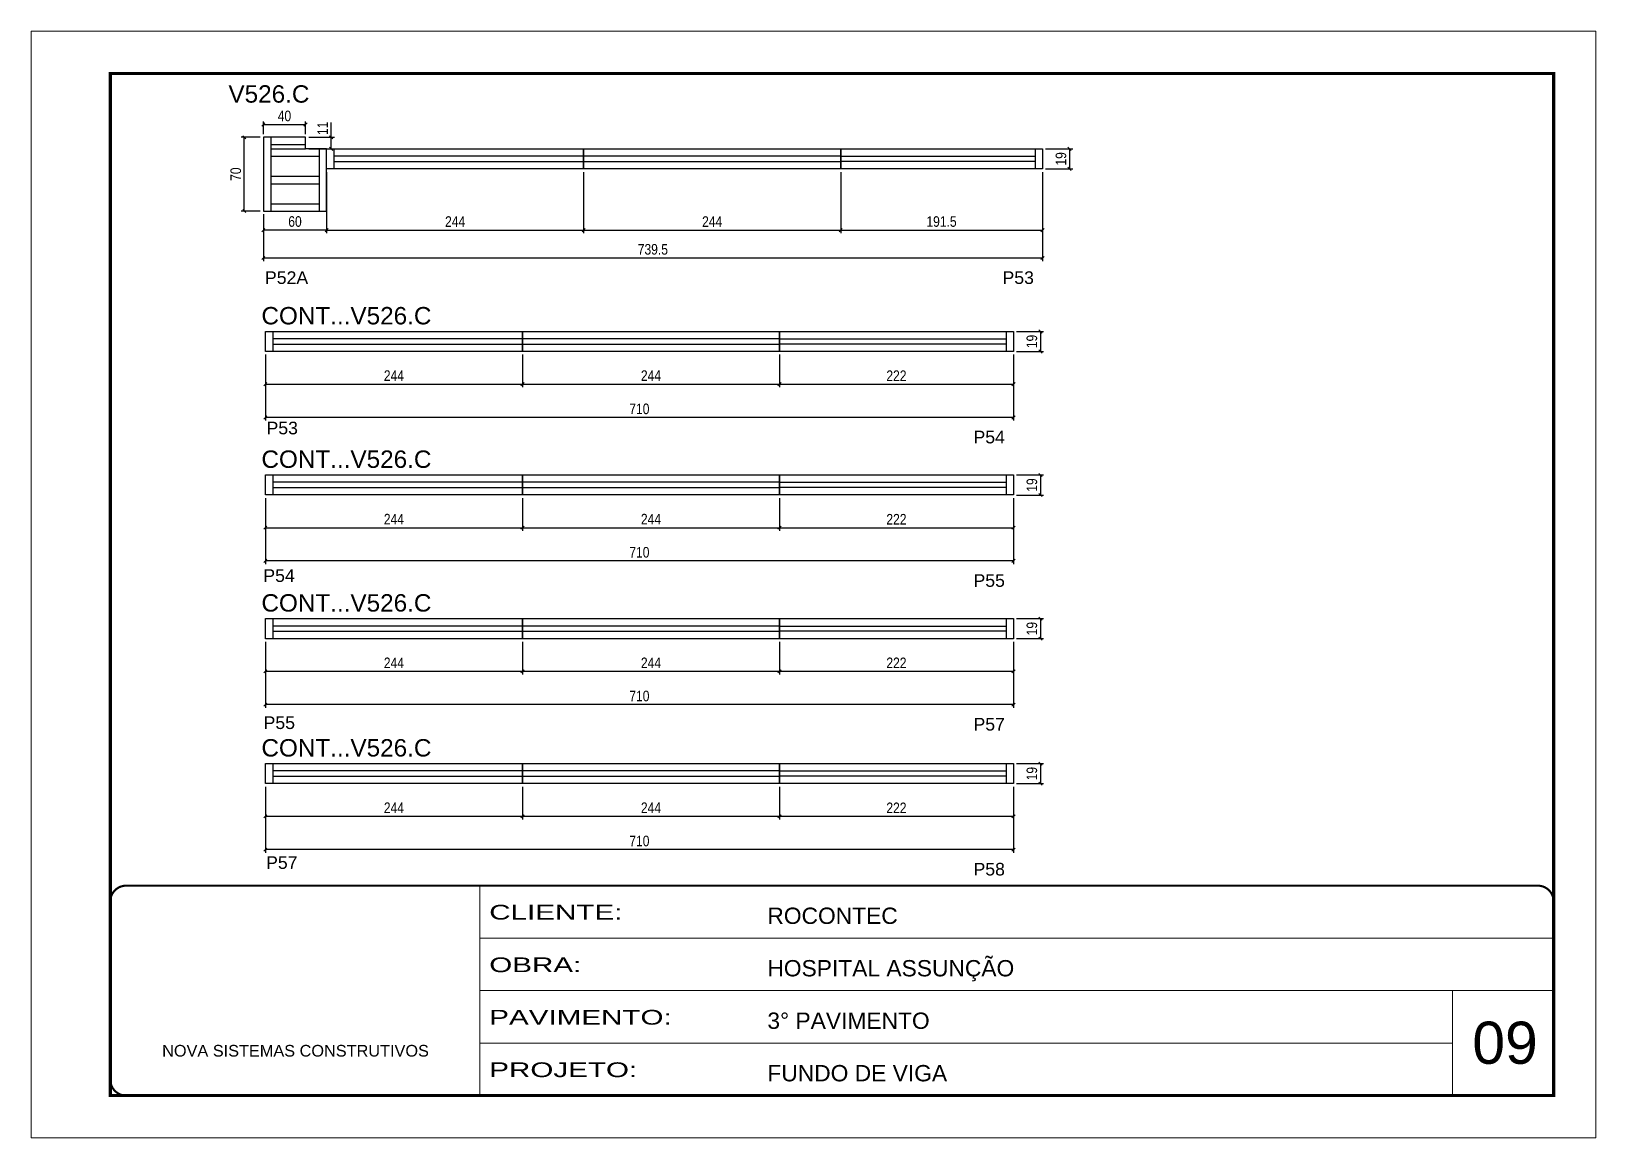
# Model space of a CAD drawing. Extents: x 2216 to 8470, y 226 to 4722.
# Drawn here: x 2216 to 3701, y 1375 to 2425 of the extents above; entities that cross this region are included whole.
import ezdxf

# ---------------------------------------------------------------- set-up
doc = ezdxf.new("R2010")
doc.units = 0
doc.linetypes.add('CONTINUO', pattern=[0])
doc.linetypes.add('DASHED', pattern=[0.75, 0.5, -0.25])
doc.layers.add('00 - FELIPE', color=2, linetype='Continuous', plot=False)
for name, color, linetype in [('5', 5, 'Continuous'), ('COTA', 241, 'Continuous'), ('NOMENCLATURA', 7, 'Continuous'), ('Painéis', 200, 'Continuous'), ('SARR_2.2x7', 40, 'Continuous')]:
    doc.layers.add(name, color=color, linetype=linetype)
for name, color, linetype, lineweight in [('CARIMBO', 255, 'Continuous', 9), ('Folhas', 255, 'Continuous', 9), ('Romaneio', 3, 'Continuous', 13), ('SARRAFO DE PRESSAO', 251, 'DASHED', 9)]:
    doc.layers.add(name, color=color, linetype=linetype, lineweight=lineweight)
doc.styles.add('ARIAL', font='arial.ttf')
doc.styles.add('COTA TECNICA', font='techl___.ttf', dxfattribs={"height": 10})
doc.styles.add('COTA TECNICA-50', font='techl___.ttf', dxfattribs={"height": 10})
doc.styles.get("Standard").update_dxf_attribs({"font": 'arial.ttf'})
doc.styles.add('Tecnologia', font='')
doc.styles.get('Tecnologia').set_extended_font_data('Forgotten Futurist')
doc.dimstyles.new('COTA PAINEL-50', dxfattribs={"dimtxt": 10, "dimasz": 3, "dimexe": 3, "dimexo": 3, "dimgap": 3, "dimtad": 1, "dimdec": 1, "dimzin": 12, "dimdsep": 46, "dimtxsty": 'COTA TECNICA-50', "dimblk1": 'OBLIQUE', "dimblk2": 'OBLIQUE', "dimsah": 1, "dimcen": 0.9, "dimclrd": 4, "dimclre": 4, "dimclrt": 240, "dimadec": 1, "dimazin": 3, "dimtfac": 1, "dimtdec": 1, "dimtmove": 0, "dimatfit": 3, "dimfxl": 1, "dimtolj": 1, "dimtzin": 12, "dimarcsym": 0})
doc.dimstyles.new('PAINEL', dxfattribs={"dimtxt": 10, "dimasz": 3, "dimexe": 3, "dimexo": 3, "dimgap": 3, "dimtad": 1, "dimdec": 1, "dimzin": 12, "dimdsep": 46, "dimtxsty": 'COTA TECNICA', "dimblk1": 'OBLIQUE', "dimblk2": 'OBLIQUE', "dimsah": 1, "dimcen": 0.9, "dimclrd": 4, "dimclre": 4, "dimclrt": 240, "dimadec": 1, "dimazin": 3, "dimtfac": 1, "dimtdec": 1, "dimtmove": 0, "dimatfit": 3, "dimfxl": 1, "dimtolj": 1, "dimtzin": 12, "dimarcsym": 0})

msp = doc.modelspace()

# ---------------------------------------------------------------- texts
at = {"layer": '5', "linetype": 'Continuous'}
for s, p in [('P52A', (2438.01, 2184.88)), ('P53', (3138.1, 2184.88)), ('P53', (2439.48, 2042.18)), ('P54', (3110.55, 2033.61)), ('P54', (2436.45, 1902.1)), ('P55', (3110.55, 1897.45)), ('P55', (2436.68, 1762.52)), ('P57', (3110.55, 1761.07)), ('P57', (2439.05, 1629.79)), ('P58', (3110.55, 1623.52))]:
    msp.add_text(s, height=12, rotation=359.99996, dxfattribs=at).set_placement(p)
at = {"layer": 'CARIMBO', "style": 'ARIAL'}
msp.add_text('09', height=40, dxfattribs=at).set_placement((3584.05, 1444.81))
at = {"layer": 'NOMENCLATURA', "linetype": 'Continuous'}
for s, p in [('V526.C', (2403.33, 2356.96)), ('CONT...V526.C', (2434.64, 2146.52)), ('CONT...V526.C', (2434.64, 2010.36)), ('CONT...V526.C', (2434.64, 1873.98)), ('CONT...V526.C', (2434.64, 1736.43))]:
    msp.add_text(s, height=16.5, dxfattribs=at).set_placement(p)

# ---------------------------------------------------------------- blocks, each defined once
blk = doc.blocks.new('9999999999')
at = {"color": 30, "linetype": 'CONTINUO'}
for p, q in [((98564.6, 34230.2), (98564.6, 34429.4)), ((98564.6, 34379.6), (99584, 34379.6)), ((98564.6, 34329.8), (99488, 34329.8)), ((99584, 34329.8), (99488, 34329.8)), ((99488, 34329.8), (99488, 34230.2)), ((98564.6, 34280), (99488, 34280))]:
    blk.add_line(p, q, dxfattribs=at)
at = {"color": 30, "linetype": 'CONTINUO', "const_width": 2}
blk.add_lwpolyline([(99584, 34230.2), (99584, 34414.4, 0.414214), (99569, 34429.4), (98229, 34429.4, 0.414214), (98214, 34414.4), (98214, 34245.2, 0.414214), (98229, 34230.2), (99584, 34230.2)], format="xyb", dxfattribs=at)
at = {"layer": 'Folhas'}
blk.add_lwpolyline([(98139, 34190.2), (99624, 34190.2), (99624, 35240.2), (98139, 35240.2)], close=True, dxfattribs=at)
at = {"layer": 'Folhas', "color": 30, "const_width": 3}
blk.add_lwpolyline([(98214, 34230.2), (99584, 34230.2), (99584, 35200.2), (98214, 35200.2)], close=True, dxfattribs=at)
at = {"color": 7, "linetype": 'Continuous', "ltscale": 5, "style": 'ARIAL'}
for s, height, p in [('ROCONTEC', 15.48, (98837.7, 34393.1)), ('HOSPITAL ASSUNÇÃO', 15.483, (98837.7, 34343.3)), ('3° PAVIMENTO', 15.483, (98837.7, 34293.5)), ('NOVA SISTEMAS CONSTRUTIVOS', 11.059, (98263.2, 34267.2)), ('FUNDO DE VIGA', 15.483, (98837.7, 34243.7))]:
    blk.add_text(s, height=height, dxfattribs=at).set_placement(p)
at = {"layer": 'Folhas', "color": 7, "style": 'Tecnologia', "width": 1.5}
for s, p in [('CLIENTE:', (98573.7, 34397.2)), ('OBRA:', (98573.7, 34347.3)), ('PAVIMENTO:', (98573.7, 34297.5)), ('PROJETO:', (98573.7, 34247.7))]:
    blk.add_text(s, height=14, dxfattribs=at).set_placement(p)
blk = doc.blocks.new('_Oblique')
at = {"color": 0, "linetype": 'ByBlock', "lineweight": -2}
blk.add_line((-0.5, -0.5), (0.5, 0.5), dxfattribs=at)
blk = doc.blocks.new('*D163')
at = {"layer": 'COTA', "color": 4, "linetype": 'ByBlock', "lineweight": -2, "transparency": 16777216}
for p, q in [((2984.5, 2291.1), (2984.5, 2233)), ((3176, 2291.1), (3176, 2233)), ((2984.5, 2236), (3176, 2236))]:
    blk.add_line(p, q, dxfattribs=at)
at = {"layer": 'Defpoints', "color": 0, "linetype": 'ByBlock', "transparency": 16777216}
for p in [(2984.5, 2294.1), (3176, 2294.1), (3176, 2236)]:
    blk.add_point(p, dxfattribs=at)
at = {"layer": 'COTA', "color": 4, "linetype": 'ByBlock', "lineweight": -2, "transparency": 16777216, "xscale": 3, "yscale": 3, "zscale": 3, "rotation": 180}
blk.add_blockref('_Oblique', (2984.5, 2236), dxfattribs=at)
at = {"layer": 'COTA', "color": 4, "linetype": 'ByBlock', "lineweight": -2, "transparency": 16777216, "xscale": 3, "yscale": 3, "zscale": 3}
blk.add_blockref('_Oblique', (3176, 2236), dxfattribs=at)
at = {"layer": 'COTA', "color": 240, "linetype": 'ByBlock', "transparency": 16777216, "insert": (3080.2, 2244.1), "char_height": 10, "attachment_point": 5, "style": 'COTA TECNICA-50'}
blk.add_mtext('\\A1;191.5', dxfattribs=at)
blk = doc.blocks.new('*D164')
at = {"layer": 'Defpoints', "color": 0, "linetype": 'ByBlock', "transparency": 16777216}
for p in [(2496.5, 2294.1), (2740.5, 2294.1), (2740.5, 2236)]:
    blk.add_point(p, dxfattribs=at)
at = {"layer": 'Romaneio', "color": 4, "linetype": 'ByBlock', "lineweight": -2, "transparency": 16777216}
for p, q in [((2496.5, 2291.1), (2496.5, 2233)), ((2740.5, 2291.1), (2740.5, 2233)), ((2496.5, 2236), (2740.5, 2236))]:
    blk.add_line(p, q, dxfattribs=at)
at = {"layer": 'Romaneio', "color": 4, "linetype": 'ByBlock', "lineweight": -2, "transparency": 16777216, "xscale": 3, "yscale": 3, "zscale": 3, "rotation": 180}
blk.add_blockref('_Oblique', (2496.5, 2236), dxfattribs=at)
at = {"layer": 'Romaneio', "color": 4, "linetype": 'ByBlock', "lineweight": -2, "transparency": 16777216, "xscale": 3, "yscale": 3, "zscale": 3}
blk.add_blockref('_Oblique', (2740.5, 2236), dxfattribs=at)
at = {"layer": 'Romaneio', "color": 240, "linetype": 'ByBlock', "transparency": 16777216, "insert": (2618.5, 2244.1), "char_height": 10, "attachment_point": 5, "style": 'COTA TECNICA-50'}
blk.add_mtext('\\A1;244', dxfattribs=at)
blk = doc.blocks.new('*D41')
at = {"layer": 'Defpoints', "color": 0, "linetype": 'ByBlock', "transparency": 16777216}
for p in [(2740.5, 2294.1), (2984.5, 2294.1), (2984.5, 2236)]:
    blk.add_point(p, dxfattribs=at)
at = {"layer": 'Romaneio', "color": 4, "linetype": 'ByBlock', "lineweight": -2, "transparency": 16777216}
for p, q in [((2740.5, 2291.1), (2740.5, 2233)), ((2984.5, 2291.1), (2984.5, 2233)), ((2740.5, 2236), (2984.5, 2236))]:
    blk.add_line(p, q, dxfattribs=at)
at = {"layer": 'Romaneio', "color": 4, "linetype": 'ByBlock', "lineweight": -2, "transparency": 16777216, "xscale": 3, "yscale": 3, "zscale": 3, "rotation": 180}
blk.add_blockref('_Oblique', (2740.5, 2236), dxfattribs=at)
at = {"layer": 'Romaneio', "color": 4, "linetype": 'ByBlock', "lineweight": -2, "transparency": 16777216, "xscale": 3, "yscale": 3, "zscale": 3}
blk.add_blockref('_Oblique', (2984.5, 2236), dxfattribs=at)
at = {"layer": 'Romaneio', "color": 240, "linetype": 'ByBlock', "transparency": 16777216, "insert": (2862.5, 2244.1), "char_height": 10, "attachment_point": 5, "style": 'COTA TECNICA-50'}
blk.add_mtext('\\A1;244', dxfattribs=at)
blk = doc.blocks.new('*D42')
at = {"layer": 'COTA', "color": 4, "linetype": 'ByBlock', "lineweight": -2, "transparency": 16777216}
for p, q in [((3176, 2291.1), (3176, 2206.5)), ((2436.5, 2251.1), (2436.5, 2206.5)), ((3176, 2209.5), (2436.5, 2209.5))]:
    blk.add_line(p, q, dxfattribs=at)
at = {"layer": 'Defpoints', "color": 0, "linetype": 'ByBlock', "transparency": 16777216}
for p in [(3176, 2294.1), (2436.5, 2254.1), (2436.5, 2209.5)]:
    blk.add_point(p, dxfattribs=at)
at = {"layer": 'COTA', "color": 4, "linetype": 'ByBlock', "lineweight": -2, "transparency": 16777216, "xscale": 3, "yscale": 3, "zscale": 3, "rotation": 180}
blk.add_blockref('_Oblique', (2436.5, 2209.5), dxfattribs=at)
at = {"layer": 'COTA', "color": 4, "linetype": 'ByBlock', "lineweight": -2, "transparency": 16777216, "xscale": 3, "yscale": 3, "zscale": 3}
blk.add_blockref('_Oblique', (3176, 2209.5), dxfattribs=at)
at = {"layer": 'COTA', "color": 240, "linetype": 'ByBlock', "transparency": 16777216, "insert": (2806.2, 2217.7), "char_height": 10, "attachment_point": 5, "style": 'COTA TECNICA-50'}
blk.add_mtext('\\A1;739.5', dxfattribs=at)
blk = doc.blocks.new('*D165')
at = {"layer": 'COTA', "color": 4, "linetype": 'ByBlock', "lineweight": -2, "transparency": 16777216}
for p, q in [((2926.4, 2117.8), (2926.4, 2086.8)), ((3148.5, 2117.8), (3148.5, 2086.8)), ((2926.4, 2089.8), (3148.5, 2089.8))]:
    blk.add_line(p, q, dxfattribs=at)
at = {"layer": 'Defpoints', "color": 0, "linetype": 'ByBlock', "transparency": 16777216}
for p in [(2926.4, 2120.8), (3148.5, 2120.8), (3148.5, 2089.8)]:
    blk.add_point(p, dxfattribs=at)
at = {"layer": 'COTA', "color": 4, "linetype": 'ByBlock', "lineweight": -2, "transparency": 16777216, "xscale": 3, "yscale": 3, "zscale": 3, "rotation": 180}
blk.add_blockref('_Oblique', (2926.4, 2089.8), dxfattribs=at)
at = {"layer": 'COTA', "color": 4, "linetype": 'ByBlock', "lineweight": -2, "transparency": 16777216, "xscale": 3, "yscale": 3, "zscale": 3}
blk.add_blockref('_Oblique', (3148.5, 2089.8), dxfattribs=at)
at = {"layer": 'COTA', "color": 240, "linetype": 'ByBlock', "transparency": 16777216, "insert": (3037.4, 2097.8), "char_height": 10, "attachment_point": 5, "style": 'COTA TECNICA-50'}
blk.add_mtext('\\A1;222', dxfattribs=at)
blk = doc.blocks.new('*D166')
at = {"layer": 'Defpoints', "color": 0, "linetype": 'ByBlock', "transparency": 16777216}
for p in [(2438.4, 2120.8), (2682.4, 2120.8), (2682.4, 2089.8)]:
    blk.add_point(p, dxfattribs=at)
at = {"layer": 'Romaneio', "color": 4, "linetype": 'ByBlock', "lineweight": -2, "transparency": 16777216}
for p, q in [((2438.4, 2117.8), (2438.4, 2086.8)), ((2682.4, 2117.8), (2682.4, 2086.8)), ((2438.4, 2089.8), (2682.4, 2089.8))]:
    blk.add_line(p, q, dxfattribs=at)
at = {"layer": 'Romaneio', "color": 4, "linetype": 'ByBlock', "lineweight": -2, "transparency": 16777216, "xscale": 3, "yscale": 3, "zscale": 3, "rotation": 180}
blk.add_blockref('_Oblique', (2438.4, 2089.8), dxfattribs=at)
at = {"layer": 'Romaneio', "color": 4, "linetype": 'ByBlock', "lineweight": -2, "transparency": 16777216, "xscale": 3, "yscale": 3, "zscale": 3}
blk.add_blockref('_Oblique', (2682.4, 2089.8), dxfattribs=at)
at = {"layer": 'Romaneio', "color": 240, "linetype": 'ByBlock', "transparency": 16777216, "insert": (2560.4, 2097.9), "char_height": 10, "attachment_point": 5, "style": 'COTA TECNICA-50'}
blk.add_mtext('\\A1;244', dxfattribs=at)
blk = doc.blocks.new('*D43')
at = {"layer": 'Defpoints', "color": 0, "linetype": 'ByBlock', "transparency": 16777216}
for p in [(2682.4, 2120.8), (2926.4, 2120.8), (2926.4, 2089.8)]:
    blk.add_point(p, dxfattribs=at)
at = {"layer": 'Romaneio', "color": 4, "linetype": 'ByBlock', "lineweight": -2, "transparency": 16777216}
for p, q in [((2682.4, 2117.8), (2682.4, 2086.8)), ((2926.4, 2117.8), (2926.4, 2086.8)), ((2682.4, 2089.8), (2926.4, 2089.8))]:
    blk.add_line(p, q, dxfattribs=at)
at = {"layer": 'Romaneio', "color": 4, "linetype": 'ByBlock', "lineweight": -2, "transparency": 16777216, "xscale": 3, "yscale": 3, "zscale": 3, "rotation": 180}
blk.add_blockref('_Oblique', (2682.4, 2089.8), dxfattribs=at)
at = {"layer": 'Romaneio', "color": 4, "linetype": 'ByBlock', "lineweight": -2, "transparency": 16777216, "xscale": 3, "yscale": 3, "zscale": 3}
blk.add_blockref('_Oblique', (2926.4, 2089.8), dxfattribs=at)
at = {"layer": 'Romaneio', "color": 240, "linetype": 'ByBlock', "transparency": 16777216, "insert": (2804.4, 2097.9), "char_height": 10, "attachment_point": 5, "style": 'COTA TECNICA-50'}
blk.add_mtext('\\A1;244', dxfattribs=at)
blk = doc.blocks.new('*D44')
at = {"layer": 'COTA', "color": 4, "linetype": 'ByBlock', "lineweight": -2, "transparency": 16777216}
for p, q in [((2438.4, 2117.8), (2438.4, 2055.2)), ((3148.5, 2117.8), (3148.5, 2055.2)), ((3148.5, 2058.2), (2438.4, 2058.2))]:
    blk.add_line(p, q, dxfattribs=at)
at = {"layer": 'Defpoints', "color": 0, "linetype": 'ByBlock', "transparency": 16777216}
for p in [(2438.4, 2120.8), (3148.5, 2120.8), (2438.4, 2058.2)]:
    blk.add_point(p, dxfattribs=at)
at = {"layer": 'COTA', "color": 4, "linetype": 'ByBlock', "lineweight": -2, "transparency": 16777216, "xscale": 3, "yscale": 3, "zscale": 3, "rotation": 180}
blk.add_blockref('_Oblique', (2438.4, 2058.2), dxfattribs=at)
at = {"layer": 'COTA', "color": 4, "linetype": 'ByBlock', "lineweight": -2, "transparency": 16777216, "xscale": 3, "yscale": 3, "zscale": 3}
blk.add_blockref('_Oblique', (3148.5, 2058.2), dxfattribs=at)
at = {"layer": 'COTA', "color": 240, "linetype": 'ByBlock', "transparency": 16777216, "insert": (2793.4, 2066.3), "char_height": 10, "attachment_point": 5, "style": 'COTA TECNICA-50'}
blk.add_mtext('\\A1;710', dxfattribs=at)
blk = doc.blocks.new('*D167')
at = {"layer": 'COTA', "color": 4, "linetype": 'ByBlock', "lineweight": -2, "transparency": 16777216}
for p, q in [((2926.4, 1981.6), (2926.4, 1950.6)), ((3148.5, 1981.6), (3148.5, 1950.6)), ((2926.4, 1953.6), (3148.5, 1953.6))]:
    blk.add_line(p, q, dxfattribs=at)
at = {"layer": 'Defpoints', "color": 0, "linetype": 'ByBlock', "transparency": 16777216}
for p in [(2926.4, 1984.6), (3148.5, 1984.6), (3148.5, 1953.6)]:
    blk.add_point(p, dxfattribs=at)
at = {"layer": 'COTA', "color": 4, "linetype": 'ByBlock', "lineweight": -2, "transparency": 16777216, "xscale": 3, "yscale": 3, "zscale": 3, "rotation": 180}
blk.add_blockref('_Oblique', (2926.4, 1953.6), dxfattribs=at)
at = {"layer": 'COTA', "color": 4, "linetype": 'ByBlock', "lineweight": -2, "transparency": 16777216, "xscale": 3, "yscale": 3, "zscale": 3}
blk.add_blockref('_Oblique', (3148.5, 1953.6), dxfattribs=at)
at = {"layer": 'COTA', "color": 240, "linetype": 'ByBlock', "transparency": 16777216, "insert": (3037.4, 1961.6), "char_height": 10, "attachment_point": 5, "style": 'COTA TECNICA-50'}
blk.add_mtext('\\A1;222', dxfattribs=at)
blk = doc.blocks.new('*D168')
at = {"layer": 'Defpoints', "color": 0, "linetype": 'ByBlock', "transparency": 16777216}
for p in [(2438.4, 1984.6), (2682.4, 1984.6), (2682.4, 1953.6)]:
    blk.add_point(p, dxfattribs=at)
at = {"layer": 'Romaneio', "color": 4, "linetype": 'ByBlock', "lineweight": -2, "transparency": 16777216}
for p, q in [((2438.4, 1981.6), (2438.4, 1950.6)), ((2682.4, 1981.6), (2682.4, 1950.6)), ((2438.4, 1953.6), (2682.4, 1953.6))]:
    blk.add_line(p, q, dxfattribs=at)
at = {"layer": 'Romaneio', "color": 4, "linetype": 'ByBlock', "lineweight": -2, "transparency": 16777216, "xscale": 3, "yscale": 3, "zscale": 3, "rotation": 180}
blk.add_blockref('_Oblique', (2438.4, 1953.6), dxfattribs=at)
at = {"layer": 'Romaneio', "color": 4, "linetype": 'ByBlock', "lineweight": -2, "transparency": 16777216, "xscale": 3, "yscale": 3, "zscale": 3}
blk.add_blockref('_Oblique', (2682.4, 1953.6), dxfattribs=at)
at = {"layer": 'Romaneio', "color": 240, "linetype": 'ByBlock', "transparency": 16777216, "insert": (2560.4, 1961.7), "char_height": 10, "attachment_point": 5, "style": 'COTA TECNICA-50'}
blk.add_mtext('\\A1;244', dxfattribs=at)
blk = doc.blocks.new('*D45')
at = {"layer": 'Defpoints', "color": 0, "linetype": 'ByBlock', "transparency": 16777216}
for p in [(2682.4, 1984.6), (2926.4, 1984.6), (2926.4, 1953.6)]:
    blk.add_point(p, dxfattribs=at)
at = {"layer": 'Romaneio', "color": 4, "linetype": 'ByBlock', "lineweight": -2, "transparency": 16777216}
for p, q in [((2682.4, 1981.6), (2682.4, 1950.6)), ((2926.4, 1981.6), (2926.4, 1950.6)), ((2682.4, 1953.6), (2926.4, 1953.6))]:
    blk.add_line(p, q, dxfattribs=at)
at = {"layer": 'Romaneio', "color": 4, "linetype": 'ByBlock', "lineweight": -2, "transparency": 16777216, "xscale": 3, "yscale": 3, "zscale": 3, "rotation": 180}
blk.add_blockref('_Oblique', (2682.4, 1953.6), dxfattribs=at)
at = {"layer": 'Romaneio', "color": 4, "linetype": 'ByBlock', "lineweight": -2, "transparency": 16777216, "xscale": 3, "yscale": 3, "zscale": 3}
blk.add_blockref('_Oblique', (2926.4, 1953.6), dxfattribs=at)
at = {"layer": 'Romaneio', "color": 240, "linetype": 'ByBlock', "transparency": 16777216, "insert": (2804.4, 1961.7), "char_height": 10, "attachment_point": 5, "style": 'COTA TECNICA-50'}
blk.add_mtext('\\A1;244', dxfattribs=at)
blk = doc.blocks.new('*D46')
at = {"layer": 'COTA', "color": 4, "linetype": 'ByBlock', "lineweight": -2, "transparency": 16777216}
for p, q in [((2438.4, 1981.6), (2438.4, 1919.1)), ((3148.5, 1981.6), (3148.5, 1919.1)), ((3148.5, 1922.1), (2438.4, 1922.1))]:
    blk.add_line(p, q, dxfattribs=at)
at = {"layer": 'Defpoints', "color": 0, "linetype": 'ByBlock', "transparency": 16777216}
for p in [(2438.4, 1984.6), (3148.5, 1984.6), (2438.4, 1922.1)]:
    blk.add_point(p, dxfattribs=at)
at = {"layer": 'COTA', "color": 4, "linetype": 'ByBlock', "lineweight": -2, "transparency": 16777216, "xscale": 3, "yscale": 3, "zscale": 3, "rotation": 180}
blk.add_blockref('_Oblique', (2438.4, 1922.1), dxfattribs=at)
at = {"layer": 'COTA', "color": 4, "linetype": 'ByBlock', "lineweight": -2, "transparency": 16777216, "xscale": 3, "yscale": 3, "zscale": 3}
blk.add_blockref('_Oblique', (3148.5, 1922.1), dxfattribs=at)
at = {"layer": 'COTA', "color": 240, "linetype": 'ByBlock', "transparency": 16777216, "insert": (2793.4, 1930.2), "char_height": 10, "attachment_point": 5, "style": 'COTA TECNICA-50'}
blk.add_mtext('\\A1;710', dxfattribs=at)
blk = doc.blocks.new('*D169')
at = {"layer": 'COTA', "color": 4, "linetype": 'ByBlock', "lineweight": -2, "transparency": 16777216}
for p, q in [((2926.4, 1845.3), (2926.4, 1814.3)), ((3148.5, 1845.3), (3148.5, 1814.3)), ((2926.4, 1817.3), (3148.5, 1817.3))]:
    blk.add_line(p, q, dxfattribs=at)
at = {"layer": 'Defpoints', "color": 0, "linetype": 'ByBlock', "transparency": 16777216}
for p in [(2926.4, 1848.3), (3148.5, 1848.3), (3148.5, 1817.3)]:
    blk.add_point(p, dxfattribs=at)
at = {"layer": 'COTA', "color": 4, "linetype": 'ByBlock', "lineweight": -2, "transparency": 16777216, "xscale": 3, "yscale": 3, "zscale": 3, "rotation": 180}
blk.add_blockref('_Oblique', (2926.4, 1817.3), dxfattribs=at)
at = {"layer": 'COTA', "color": 4, "linetype": 'ByBlock', "lineweight": -2, "transparency": 16777216, "xscale": 3, "yscale": 3, "zscale": 3}
blk.add_blockref('_Oblique', (3148.5, 1817.3), dxfattribs=at)
at = {"layer": 'COTA', "color": 240, "linetype": 'ByBlock', "transparency": 16777216, "insert": (3037.4, 1825.3), "char_height": 10, "attachment_point": 5, "style": 'COTA TECNICA-50'}
blk.add_mtext('\\A1;222', dxfattribs=at)
blk = doc.blocks.new('*D140')
at = {"layer": 'Defpoints', "color": 0, "linetype": 'ByBlock', "transparency": 16777216}
for p in [(2438.4, 1848.3), (2682.4, 1848.3), (2682.4, 1817.3)]:
    blk.add_point(p, dxfattribs=at)
at = {"layer": 'Romaneio', "color": 4, "linetype": 'ByBlock', "lineweight": -2, "transparency": 16777216}
for p, q in [((2438.4, 1845.3), (2438.4, 1814.3)), ((2682.4, 1845.3), (2682.4, 1814.3)), ((2438.4, 1817.3), (2682.4, 1817.3))]:
    blk.add_line(p, q, dxfattribs=at)
at = {"layer": 'Romaneio', "color": 4, "linetype": 'ByBlock', "lineweight": -2, "transparency": 16777216, "xscale": 3, "yscale": 3, "zscale": 3, "rotation": 180}
blk.add_blockref('_Oblique', (2438.4, 1817.3), dxfattribs=at)
at = {"layer": 'Romaneio', "color": 4, "linetype": 'ByBlock', "lineweight": -2, "transparency": 16777216, "xscale": 3, "yscale": 3, "zscale": 3}
blk.add_blockref('_Oblique', (2682.4, 1817.3), dxfattribs=at)
at = {"layer": 'Romaneio', "color": 240, "linetype": 'ByBlock', "transparency": 16777216, "insert": (2560.4, 1825.3), "char_height": 10, "attachment_point": 5, "style": 'COTA TECNICA-50'}
blk.add_mtext('\\A1;244', dxfattribs=at)
blk = doc.blocks.new('*D25')
at = {"layer": 'Defpoints', "color": 0, "linetype": 'ByBlock', "transparency": 16777216}
for p in [(2682.4, 1848.3), (2926.4, 1848.3), (2926.4, 1817.3)]:
    blk.add_point(p, dxfattribs=at)
at = {"layer": 'Romaneio', "color": 4, "linetype": 'ByBlock', "lineweight": -2, "transparency": 16777216}
for p, q in [((2682.4, 1845.3), (2682.4, 1814.3)), ((2926.4, 1845.3), (2926.4, 1814.3)), ((2682.4, 1817.3), (2926.4, 1817.3))]:
    blk.add_line(p, q, dxfattribs=at)
at = {"layer": 'Romaneio', "color": 4, "linetype": 'ByBlock', "lineweight": -2, "transparency": 16777216, "xscale": 3, "yscale": 3, "zscale": 3, "rotation": 180}
blk.add_blockref('_Oblique', (2682.4, 1817.3), dxfattribs=at)
at = {"layer": 'Romaneio', "color": 4, "linetype": 'ByBlock', "lineweight": -2, "transparency": 16777216, "xscale": 3, "yscale": 3, "zscale": 3}
blk.add_blockref('_Oblique', (2926.4, 1817.3), dxfattribs=at)
at = {"layer": 'Romaneio', "color": 240, "linetype": 'ByBlock', "transparency": 16777216, "insert": (2804.4, 1825.3), "char_height": 10, "attachment_point": 5, "style": 'COTA TECNICA-50'}
blk.add_mtext('\\A1;244', dxfattribs=at)
blk = doc.blocks.new('*D26')
at = {"layer": 'COTA', "color": 4, "linetype": 'ByBlock', "lineweight": -2, "transparency": 16777216}
for p, q in [((2438.4, 1845.3), (2438.4, 1782.7)), ((3148.5, 1845.3), (3148.5, 1782.7)), ((3148.5, 1785.7), (2438.4, 1785.7))]:
    blk.add_line(p, q, dxfattribs=at)
at = {"layer": 'Defpoints', "color": 0, "linetype": 'ByBlock', "transparency": 16777216}
for p in [(2438.4, 1848.3), (3148.5, 1848.3), (2438.4, 1785.7)]:
    blk.add_point(p, dxfattribs=at)
at = {"layer": 'COTA', "color": 4, "linetype": 'ByBlock', "lineweight": -2, "transparency": 16777216, "xscale": 3, "yscale": 3, "zscale": 3, "rotation": 180}
blk.add_blockref('_Oblique', (2438.4, 1785.7), dxfattribs=at)
at = {"layer": 'COTA', "color": 4, "linetype": 'ByBlock', "lineweight": -2, "transparency": 16777216, "xscale": 3, "yscale": 3, "zscale": 3}
blk.add_blockref('_Oblique', (3148.5, 1785.7), dxfattribs=at)
at = {"layer": 'COTA', "color": 240, "linetype": 'ByBlock', "transparency": 16777216, "insert": (2793.4, 1793.8), "char_height": 10, "attachment_point": 5, "style": 'COTA TECNICA-50'}
blk.add_mtext('\\A1;710', dxfattribs=at)
blk = doc.blocks.new('*D141')
at = {"layer": 'COTA', "color": 4, "linetype": 'ByBlock', "lineweight": -2, "transparency": 16777216}
for p, q in [((2926.4, 1707.7), (2926.4, 1676.7)), ((3148.5, 1707.7), (3148.5, 1676.7)), ((2926.4, 1679.7), (3148.5, 1679.7))]:
    blk.add_line(p, q, dxfattribs=at)
at = {"layer": 'Defpoints', "color": 0, "linetype": 'ByBlock', "transparency": 16777216}
for p in [(2926.4, 1710.7), (3148.5, 1710.7), (3148.5, 1679.7)]:
    blk.add_point(p, dxfattribs=at)
at = {"layer": 'COTA', "color": 4, "linetype": 'ByBlock', "lineweight": -2, "transparency": 16777216, "xscale": 3, "yscale": 3, "zscale": 3, "rotation": 180}
blk.add_blockref('_Oblique', (2926.4, 1679.7), dxfattribs=at)
at = {"layer": 'COTA', "color": 4, "linetype": 'ByBlock', "lineweight": -2, "transparency": 16777216, "xscale": 3, "yscale": 3, "zscale": 3}
blk.add_blockref('_Oblique', (3148.5, 1679.7), dxfattribs=at)
at = {"layer": 'COTA', "color": 240, "linetype": 'ByBlock', "transparency": 16777216, "insert": (3037.4, 1687.7), "char_height": 10, "attachment_point": 5, "style": 'COTA TECNICA-50'}
blk.add_mtext('\\A1;222', dxfattribs=at)
blk = doc.blocks.new('*D142')
at = {"layer": 'Defpoints', "color": 0, "linetype": 'ByBlock', "transparency": 16777216}
for p in [(2438.4, 1710.7), (2682.4, 1710.7), (2682.4, 1679.7)]:
    blk.add_point(p, dxfattribs=at)
at = {"layer": 'Romaneio', "color": 4, "linetype": 'ByBlock', "lineweight": -2, "transparency": 16777216}
for p, q in [((2438.4, 1707.7), (2438.4, 1676.7)), ((2682.4, 1707.7), (2682.4, 1676.7)), ((2438.4, 1679.7), (2682.4, 1679.7))]:
    blk.add_line(p, q, dxfattribs=at)
at = {"layer": 'Romaneio', "color": 4, "linetype": 'ByBlock', "lineweight": -2, "transparency": 16777216, "xscale": 3, "yscale": 3, "zscale": 3, "rotation": 180}
blk.add_blockref('_Oblique', (2438.4, 1679.7), dxfattribs=at)
at = {"layer": 'Romaneio', "color": 4, "linetype": 'ByBlock', "lineweight": -2, "transparency": 16777216, "xscale": 3, "yscale": 3, "zscale": 3}
blk.add_blockref('_Oblique', (2682.4, 1679.7), dxfattribs=at)
at = {"layer": 'Romaneio', "color": 240, "linetype": 'ByBlock', "transparency": 16777216, "insert": (2560.4, 1687.8), "char_height": 10, "attachment_point": 5, "style": 'COTA TECNICA-50'}
blk.add_mtext('\\A1;244', dxfattribs=at)
blk = doc.blocks.new('*D27')
at = {"layer": 'Defpoints', "color": 0, "linetype": 'ByBlock', "transparency": 16777216}
for p in [(2682.4, 1710.7), (2926.4, 1710.7), (2926.4, 1679.7)]:
    blk.add_point(p, dxfattribs=at)
at = {"layer": 'Romaneio', "color": 4, "linetype": 'ByBlock', "lineweight": -2, "transparency": 16777216}
for p, q in [((2682.4, 1707.7), (2682.4, 1676.7)), ((2926.4, 1707.7), (2926.4, 1676.7)), ((2682.4, 1679.7), (2926.4, 1679.7))]:
    blk.add_line(p, q, dxfattribs=at)
at = {"layer": 'Romaneio', "color": 4, "linetype": 'ByBlock', "lineweight": -2, "transparency": 16777216, "xscale": 3, "yscale": 3, "zscale": 3, "rotation": 180}
blk.add_blockref('_Oblique', (2682.4, 1679.7), dxfattribs=at)
at = {"layer": 'Romaneio', "color": 4, "linetype": 'ByBlock', "lineweight": -2, "transparency": 16777216, "xscale": 3, "yscale": 3, "zscale": 3}
blk.add_blockref('_Oblique', (2926.4, 1679.7), dxfattribs=at)
at = {"layer": 'Romaneio', "color": 240, "linetype": 'ByBlock', "transparency": 16777216, "insert": (2804.4, 1687.8), "char_height": 10, "attachment_point": 5, "style": 'COTA TECNICA-50'}
blk.add_mtext('\\A1;244', dxfattribs=at)
blk = doc.blocks.new('*D28')
at = {"layer": 'COTA', "color": 4, "linetype": 'ByBlock', "lineweight": -2, "transparency": 16777216}
for p, q in [((2438.4, 1707.7), (2438.4, 1645.1)), ((3148.5, 1707.7), (3148.5, 1645.1)), ((3148.5, 1648.1), (2438.4, 1648.1))]:
    blk.add_line(p, q, dxfattribs=at)
at = {"layer": 'Defpoints', "color": 0, "linetype": 'ByBlock', "transparency": 16777216}
for p in [(2438.4, 1710.7), (3148.5, 1710.7), (2438.4, 1648.1)]:
    blk.add_point(p, dxfattribs=at)
at = {"layer": 'COTA', "color": 4, "linetype": 'ByBlock', "lineweight": -2, "transparency": 16777216, "xscale": 3, "yscale": 3, "zscale": 3, "rotation": 180}
blk.add_blockref('_Oblique', (2438.4, 1648.1), dxfattribs=at)
at = {"layer": 'COTA', "color": 4, "linetype": 'ByBlock', "lineweight": -2, "transparency": 16777216, "xscale": 3, "yscale": 3, "zscale": 3}
blk.add_blockref('_Oblique', (3148.5, 1648.1), dxfattribs=at)
at = {"layer": 'COTA', "color": 240, "linetype": 'ByBlock', "transparency": 16777216, "insert": (2793.4, 1656.2), "char_height": 10, "attachment_point": 5, "style": 'COTA TECNICA-50'}
blk.add_mtext('\\A1;710', dxfattribs=at)
blk = doc.blocks.new('*D143')
at = {"layer": 'COTA', "color": 4, "linetype": 'ByBlock', "lineweight": -2, "transparency": 16777216}
for p, q in [((3151.5, 1729.7), (3177.1, 1729.7)), ((3174.1, 1729.7), (3174.1, 1710.7)), ((3151.5, 1710.7), (3177.1, 1710.7))]:
    blk.add_line(p, q, dxfattribs=at)
at = {"layer": 'Defpoints', "color": 0, "linetype": 'ByBlock', "transparency": 16777216}
for p in [(3148.5, 1729.7), (3148.5, 1710.7), (3174.1, 1710.7)]:
    blk.add_point(p, dxfattribs=at)
at = {"layer": 'COTA', "color": 4, "linetype": 'ByBlock', "lineweight": -2, "transparency": 16777216, "xscale": 3, "yscale": 3, "zscale": 3}
for p, rotation in [((3174.1, 1729.7), 90), ((3174.1, 1710.7), 270)]:
    blk.add_blockref('_Oblique', p, dxfattribs=dict(at, rotation=rotation))
at = {"layer": 'COTA', "color": 240, "linetype": 'ByBlock', "transparency": 16777216, "insert": (3166, 1720.2), "char_height": 10, "attachment_point": 5, "rotation": 90, "style": 'COTA TECNICA-50'}
blk.add_mtext('\\A1;19', dxfattribs=at)
blk = doc.blocks.new('*D79')
at = {"layer": 'COTA', "color": 4, "linetype": 'ByBlock', "lineweight": -2, "transparency": 16777216}
for p, q in [((3151.5, 1867.3), (3177.1, 1867.3)), ((3174.1, 1867.3), (3174.1, 1848.3)), ((3151.5, 1848.3), (3177.1, 1848.3))]:
    blk.add_line(p, q, dxfattribs=at)
at = {"layer": 'Defpoints', "color": 0, "linetype": 'ByBlock', "transparency": 16777216}
for p in [(3148.5, 1867.3), (3148.5, 1848.3), (3174.1, 1848.3)]:
    blk.add_point(p, dxfattribs=at)
at = {"layer": 'COTA', "color": 4, "linetype": 'ByBlock', "lineweight": -2, "transparency": 16777216, "xscale": 3, "yscale": 3, "zscale": 3}
for p, rotation in [((3174.1, 1867.3), 90), ((3174.1, 1848.3), 270)]:
    blk.add_blockref('_Oblique', p, dxfattribs=dict(at, rotation=rotation))
at = {"layer": 'COTA', "color": 240, "linetype": 'ByBlock', "transparency": 16777216, "insert": (3166, 1857.8), "char_height": 10, "attachment_point": 5, "rotation": 90, "style": 'COTA TECNICA-50'}
blk.add_mtext('\\A1;19', dxfattribs=at)
blk = doc.blocks.new('*D80')
at = {"layer": 'COTA', "color": 4, "linetype": 'ByBlock', "lineweight": -2, "transparency": 16777216}
for p, q in [((3151.5, 2003.6), (3177.1, 2003.6)), ((3174.1, 2003.6), (3174.1, 1984.6)), ((3151.5, 1984.6), (3177.1, 1984.6))]:
    blk.add_line(p, q, dxfattribs=at)
at = {"layer": 'Defpoints', "color": 0, "linetype": 'ByBlock', "transparency": 16777216}
for p in [(3148.5, 2003.6), (3148.5, 1984.6), (3174.1, 1984.6)]:
    blk.add_point(p, dxfattribs=at)
at = {"layer": 'COTA', "color": 4, "linetype": 'ByBlock', "lineweight": -2, "transparency": 16777216, "xscale": 3, "yscale": 3, "zscale": 3}
for p, rotation in [((3174.1, 2003.6), 90), ((3174.1, 1984.6), 270)]:
    blk.add_blockref('_Oblique', p, dxfattribs=dict(at, rotation=rotation))
at = {"layer": 'COTA', "color": 240, "linetype": 'ByBlock', "transparency": 16777216, "insert": (3166, 1994.1), "char_height": 10, "attachment_point": 5, "rotation": 90, "style": 'COTA TECNICA-50'}
blk.add_mtext('\\A1;19', dxfattribs=at)
blk = doc.blocks.new('*D81')
at = {"layer": 'COTA', "color": 4, "linetype": 'ByBlock', "lineweight": -2, "transparency": 16777216}
for p, q in [((3151.5, 2139.8), (3177.1, 2139.8)), ((3174.1, 2139.8), (3174.1, 2120.8)), ((3151.5, 2120.8), (3177.1, 2120.8))]:
    blk.add_line(p, q, dxfattribs=at)
at = {"layer": 'Defpoints', "color": 0, "linetype": 'ByBlock', "transparency": 16777216}
for p in [(3148.5, 2139.8), (3148.5, 2120.8), (3174.1, 2120.8)]:
    blk.add_point(p, dxfattribs=at)
at = {"layer": 'COTA', "color": 4, "linetype": 'ByBlock', "lineweight": -2, "transparency": 16777216, "xscale": 3, "yscale": 3, "zscale": 3}
for p, rotation in [((3174.1, 2139.8), 90), ((3174.1, 2120.8), 270)]:
    blk.add_blockref('_Oblique', p, dxfattribs=dict(at, rotation=rotation))
at = {"layer": 'COTA', "color": 240, "linetype": 'ByBlock', "transparency": 16777216, "insert": (3166, 2130.3), "char_height": 10, "attachment_point": 5, "rotation": 90, "style": 'COTA TECNICA-50'}
blk.add_mtext('\\A1;19', dxfattribs=at)
blk = doc.blocks.new('*D82')
at = {"layer": 'COTA', "color": 4, "linetype": 'ByBlock', "lineweight": -2, "transparency": 16777216}
for p, q in [((3179, 2313.1), (3204.7, 2313.1)), ((3201.7, 2313.1), (3201.7, 2294.1)), ((3179, 2294.1), (3204.7, 2294.1))]:
    blk.add_line(p, q, dxfattribs=at)
at = {"layer": 'Defpoints', "color": 0, "linetype": 'ByBlock', "transparency": 16777216}
for p in [(3176, 2313.1), (3176, 2294.1), (3201.7, 2294.1)]:
    blk.add_point(p, dxfattribs=at)
at = {"layer": 'COTA', "color": 4, "linetype": 'ByBlock', "lineweight": -2, "transparency": 16777216, "xscale": 3, "yscale": 3, "zscale": 3}
for p, rotation in [((3201.7, 2313.1), 90), ((3201.7, 2294.1), 270)]:
    blk.add_blockref('_Oblique', p, dxfattribs=dict(at, rotation=rotation))
at = {"layer": 'COTA', "color": 240, "linetype": 'ByBlock', "transparency": 16777216, "insert": (3193.6, 2303.6), "char_height": 10, "attachment_point": 5, "rotation": 90, "style": 'COTA TECNICA-50'}
blk.add_mtext('\\A1;19', dxfattribs=at)
blk = doc.blocks.new('*D226')
at = {"layer": '00 - FELIPE', "color": 4, "lineweight": -2, "transparency": 16777216}
for p, q in [((2436.5, 2251.1), (2436.5, 2233)), ((2496.5, 2251.1), (2496.5, 2233)), ((2496.5, 2236), (2436.5, 2236))]:
    blk.add_line(p, q, dxfattribs=at)
at = {"layer": 'Defpoints', "color": 0, "transparency": 16777216}
for p in [(2436.5, 2254.1), (2496.5, 2254.1), (2436.5, 2236)]:
    blk.add_point(p, dxfattribs=at)
at = {"layer": '00 - FELIPE', "color": 4, "lineweight": -2, "transparency": 16777216, "xscale": 3, "yscale": 3, "zscale": 3, "rotation": 180}
blk.add_blockref('_Oblique', (2436.5, 2236), dxfattribs=at)
at = {"layer": '00 - FELIPE', "color": 4, "lineweight": -2, "transparency": 16777216, "xscale": 3, "yscale": 3, "zscale": 3}
blk.add_blockref('_Oblique', (2496.5, 2236), dxfattribs=at)
at = {"layer": '00 - FELIPE', "color": 240, "transparency": 16777216, "insert": (2466.5, 2244.1), "char_height": 10, "attachment_point": 5, "style": 'COTA TECNICA'}
blk.add_mtext('\\A1;60', dxfattribs=at)
blk = doc.blocks.new('*D227')
at = {"layer": '00 - FELIPE', "color": 4, "lineweight": -2, "transparency": 16777216}
for p, q in [((2433.5, 2324.1), (2415.4, 2324.1)), ((2418.4, 2254.1), (2418.4, 2324.1)), ((2433.5, 2254.1), (2415.4, 2254.1))]:
    blk.add_line(p, q, dxfattribs=at)
at = {"layer": 'Defpoints', "color": 0, "transparency": 16777216}
for p in [(2418.4, 2324.1), (2436.5, 2324.1), (2436.5, 2254.1)]:
    blk.add_point(p, dxfattribs=at)
at = {"layer": '00 - FELIPE', "color": 4, "lineweight": -2, "transparency": 16777216, "xscale": 3, "yscale": 3, "zscale": 3}
for p, rotation in [((2418.4, 2324.1), 90), ((2418.4, 2254.1), 270)]:
    blk.add_blockref('_Oblique', p, dxfattribs=dict(at, rotation=rotation))
at = {"layer": '00 - FELIPE', "color": 240, "transparency": 16777216, "insert": (2410.3, 2289.1), "char_height": 10, "attachment_point": 5, "rotation": 90, "style": 'COTA TECNICA'}
blk.add_mtext('\\A1;70', dxfattribs=at)
blk = doc.blocks.new('*D228')
at = {"layer": '00 - FELIPE', "color": 4, "lineweight": -2, "transparency": 16777216}
for p, q in [((2500.9, 2324.1), (2500.9, 2338.2)), ((2479.5, 2324.1), (2503.9, 2324.1)), ((2500.9, 2313.1), (2500.9, 2324.1)), ((2479.5, 2313.1), (2503.9, 2313.1))]:
    blk.add_line(p, q, dxfattribs=at)
at = {"layer": 'Defpoints', "color": 0, "transparency": 16777216}
for p in [(2476.5, 2324.1), (2500.9, 2324.1), (2476.5, 2313.1)]:
    blk.add_point(p, dxfattribs=at)
at = {"layer": '00 - FELIPE', "color": 4, "lineweight": -2, "transparency": 16777216, "xscale": 3, "yscale": 3, "zscale": 3}
for p, rotation in [((2500.9, 2324.1), 90), ((2500.9, 2313.1), 270)]:
    blk.add_blockref('_Oblique', p, dxfattribs=dict(at, rotation=rotation))
at = {"layer": '00 - FELIPE', "color": 240, "transparency": 16777216, "insert": (2492.8, 2332.6), "char_height": 10, "attachment_point": 5, "rotation": 90, "style": 'COTA TECNICA'}
blk.add_mtext('\\A1;11', dxfattribs=at)
blk = doc.blocks.new('*D229')
at = {"layer": '00 - FELIPE', "color": 4, "lineweight": -2, "transparency": 16777216}
for p, q in [((2436.5, 2327.1), (2436.5, 2339.2)), ((2436.5, 2336.2), (2476.5, 2336.2)), ((2476.5, 2327.1), (2476.5, 2339.2))]:
    blk.add_line(p, q, dxfattribs=at)
at = {"layer": 'Defpoints', "color": 0, "transparency": 16777216}
for p in [(2476.5, 2336.2), (2436.5, 2324.1), (2476.5, 2324.1)]:
    blk.add_point(p, dxfattribs=at)
at = {"layer": '00 - FELIPE', "color": 4, "lineweight": -2, "transparency": 16777216, "xscale": 3, "yscale": 3, "zscale": 3, "rotation": 180}
blk.add_blockref('_Oblique', (2436.5, 2336.2), dxfattribs=at)
at = {"layer": '00 - FELIPE', "color": 4, "lineweight": -2, "transparency": 16777216, "xscale": 3, "yscale": 3, "zscale": 3}
blk.add_blockref('_Oblique', (2476.5, 2336.2), dxfattribs=at)
at = {"layer": '00 - FELIPE', "color": 240, "transparency": 16777216, "insert": (2456.5, 2344.3), "char_height": 10, "attachment_point": 5, "style": 'COTA TECNICA'}
blk.add_mtext('\\A1;40', dxfattribs=at)

# ---------------------------------------------------------------- dimensions: what is measured, and where the dimension line sits
at = {"layer": '00 - FELIPE'}
for base, p1, p2, picture, middle in [((2476.48, 2336.23), (2436.48, 2324.06), (2476.48, 2324.06), '*D229', (2456.48, 2344.33)), ((2436.48, 2235.99), (2496.48, 2254.06), (2436.48, 2254.06), '*D226', (2466.48, 2244.09))]:
    dim = msp.add_linear_dim(base=base, p1=p1, p2=p2, dimstyle='PAINEL', dxfattribs=at)
    dim.commit()
    dim.dimension.update_dxf_attribs({"geometry": picture, "text_midpoint": middle})
for base, p1, p2, picture, middle in [((2500.87, 2324.06), (2476.48, 2313.06), (2476.48, 2324.06), '*D228', (2492.81, 2332.61)), ((2418.37, 2324.06), (2436.48, 2254.06), (2436.48, 2324.06), '*D227', (2410.27, 2289.06))]:
    dim = msp.add_linear_dim(base=base, p1=p1, p2=p2, angle=90, dimstyle='PAINEL', dxfattribs=at)
    dim.commit()
    dim.dimension.update_dxf_attribs({"geometry": picture, "text_midpoint": middle})
at = {"layer": 'COTA', "linetype": 'ByBlock'}
for base, p1, p2, picture, middle in [((3201.68, 2294.06), (3176.01, 2313.06), (3176.01, 2294.06), '*D82', (3193.59, 2303.56)), ((3174.12, 2120.79), (3148.46, 2139.79), (3148.46, 2120.79), '*D81', (3166.04, 2130.29)), ((3174.12, 1984.64), (3148.46, 2003.64), (3148.46, 1984.64), '*D80', (3166.04, 1994.14)), ((3174.12, 1848.25), (3148.46, 1867.25), (3148.46, 1848.25), '*D79', (3166.04, 1857.75)), ((3174.12, 1710.71), (3148.46, 1729.71), (3148.46, 1710.71), '*D143', (3166.04, 1720.21))]:
    dim = msp.add_linear_dim(base=base, p1=p1, p2=p2, angle=90, dimstyle='COTA PAINEL-50', override={"dimarcsym": 1}, dxfattribs=at)
    dim.commit()
    dim.dimension.update_dxf_attribs({"geometry": picture, "text_midpoint": middle})
for base, p1, p2, picture, middle in [((2436.48, 2209.5), (3176.01, 2294.06), (2436.48, 2254.06), '*D42', (2806.25, 2217.75)), ((3176.01, 2235.99), (2984.48, 2294.06), (3176.01, 2294.06), '*D163', (3080.25, 2244.13)), ((2438.42, 2058.22), (3148.46, 2120.79), (2438.42, 2120.79), '*D44', (2793.44, 2066.33)), ((3148.46, 2089.8), (2926.42, 2120.79), (3148.46, 2120.79), '*D165', (3037.44, 2097.8)), ((2438.42, 1922.07), (3148.46, 1984.64), (2438.42, 1984.64), '*D46', (2793.44, 1930.17)), ((3148.46, 1953.64), (2926.42, 1984.64), (3148.46, 1984.64), '*D167', (3037.44, 1961.64)), ((2438.42, 1785.69), (3148.46, 1848.25), (2438.42, 1848.25), '*D26', (2793.44, 1793.79)), ((3148.46, 1817.26), (2926.42, 1848.25), (3148.46, 1848.25), '*D169', (3037.44, 1825.26)), ((2438.42, 1648.14), (3148.46, 1710.71), (2438.42, 1710.71), '*D28', (2793.44, 1656.24)), ((3148.46, 1679.71), (2926.42, 1710.71), (3148.46, 1710.71), '*D141', (3037.44, 1687.71))]:
    dim = msp.add_linear_dim(base=base, p1=p1, p2=p2, dimstyle='COTA PAINEL-50', override={"dimarcsym": 1}, dxfattribs=at)
    dim.commit()
    dim.dimension.update_dxf_attribs({"geometry": picture, "text_midpoint": middle})
at = {"layer": 'Romaneio', "linetype": 'ByBlock'}
for p1, p2, distance, picture, middle in [((2496.48, 2294.06), (2740.48, 2294.06), -58.08, '*D164', (2618.48, 2244.06)), ((2740.48, 2294.06), (2984.48, 2294.06), -58.08, '*D41', (2862.48, 2244.06)), ((2438.42, 2120.79), (2682.42, 2120.79), -30.99, '*D166', (2560.42, 2097.87)), ((2682.42, 2120.79), (2926.42, 2120.79), -30.99, '*D43', (2804.42, 2097.87)), ((2438.42, 1984.64), (2682.42, 1984.64), -30.99, '*D168', (2560.42, 1961.72)), ((2682.42, 1984.64), (2926.42, 1984.64), -30.99, '*D45', (2804.42, 1961.72)), ((2438.42, 1848.25), (2682.42, 1848.25), -30.99, '*D140', (2560.42, 1825.34)), ((2682.42, 1848.25), (2926.42, 1848.25), -30.99, '*D25', (2804.42, 1825.34)), ((2438.42, 1710.71), (2682.42, 1710.71), -30.99, '*D142', (2560.42, 1687.79)), ((2682.42, 1710.71), (2926.42, 1710.71), -30.99, '*D27', (2804.42, 1687.79))]:
    dim = msp.add_aligned_dim(p1=p1, p2=p2, distance=distance, dimstyle='COTA PAINEL-50', override={"dimarcsym": 1}, dxfattribs=at)
    dim.commit()
    dim.dimension.update_dxf_attribs({"geometry": picture, "text_midpoint": middle})

# ---------------------------------------------------------------- linework, layer by layer
at = {"layer": 'Painéis', "linetype": 'ByBlock'}
msp.add_lwpolyline([(2436.48, 2324.06), (2436.48, 2254.06), (2496.48, 2254.06), (2496.48, 2313.06), (2476.48, 2313.06), (2476.48, 2324.06), (2436.48, 2324.06)], dxfattribs=at)
at = {"layer": 'Painéis', "linetype": 'Continuous'}
for points in [[(2496.48, 2313.06), (2740.48, 2313.06), (2740.48, 2294.06), (2496.48, 2294.06)], [(2740.48, 2313.06), (2984.48, 2313.06), (2984.48, 2294.06), (2740.48, 2294.06)], [(2438.42, 2139.79), (2682.42, 2139.79), (2682.42, 2120.79), (2438.42, 2120.79)], [(2682.42, 2139.79), (2926.42, 2139.79), (2926.42, 2120.79), (2682.42, 2120.79)], [(2438.42, 2003.64), (2682.42, 2003.64), (2682.42, 1984.64), (2438.42, 1984.64)], [(2682.42, 2003.64), (2926.42, 2003.64), (2926.42, 1984.64), (2682.42, 1984.64)], [(2438.42, 1867.25), (2682.42, 1867.25), (2682.42, 1848.25), (2438.42, 1848.25)], [(2682.42, 1867.25), (2926.42, 1867.25), (2926.42, 1848.25), (2682.42, 1848.25)], [(2438.42, 1729.71), (2682.42, 1729.71), (2682.42, 1710.71), (2438.42, 1710.71)], [(2682.42, 1729.71), (2926.42, 1729.71), (2926.42, 1710.71), (2682.42, 1710.71)]]:
    msp.add_lwpolyline(points, close=True, dxfattribs=at)
at = {"layer": 'Painéis', "linetype": 'ByBlock'}
for points in [[(2984.48, 2313.06), (3176.01, 2313.06), (3176.01, 2294.06), (2984.48, 2294.06)], [(2926.42, 2139.79), (3148.46, 2139.79), (3148.46, 2120.79), (2926.42, 2120.79)], [(2926.42, 2003.64), (3148.46, 2003.64), (3148.46, 1984.64), (2926.42, 1984.64)], [(2926.42, 1867.25), (3148.46, 1867.25), (3148.46, 1848.25), (2926.42, 1848.25)], [(2926.42, 1729.71), (3148.46, 1729.71), (3148.46, 1710.71), (2926.42, 1710.71)]]:
    msp.add_lwpolyline(points, close=True, dxfattribs=at)
at = {"layer": 'SARR_2.2x7', "linetype": 'Continuous'}
for p, q in [((2443.48, 2324.06), (2443.48, 2254.06)), ((2476.48, 2317.06), (2443.48, 2317.06)), ((2443.48, 2313.06), (2476.48, 2313.06)), ((2443.48, 2306.06), (2489.5, 2306.06)), ((2489.5, 2313.06), (2489.5, 2254.06)), ((2503.48, 2313.06), (2503.48, 2294.06)), ((2740.48, 2306.06), (2503.48, 2306.06)), ((2984.48, 2306.06), (2740.48, 2306.06)), ((2984.48, 2306.06), (3169.04, 2306.06)), ((3169.04, 2313.06), (3169.04, 2294.06)), ((2443.48, 2287.06), (2489.5, 2287.06)), ((2503.48, 2301.06), (2740.48, 2301.06)), ((2740.48, 2301.06), (2984.48, 2301.06)), ((3169.04, 2301.06), (2984.48, 2301.06)), ((2443.48, 2280.06), (2489.5, 2280.06)), ((2443.48, 2261.06), (2489.5, 2261.06)), ((2445.42, 2139.79), (2445.42, 2120.79)), ((3141.48, 2139.79), (3141.48, 2120.79)), ((2682.42, 2132.79), (2445.42, 2132.79)), ((2445.42, 2127.79), (2682.42, 2127.79)), ((2926.42, 2132.79), (2682.42, 2132.79)), ((2682.42, 2127.79), (2926.42, 2127.79)), ((2926.42, 2132.79), (3141.48, 2132.79)), ((3141.48, 2127.79), (2926.42, 2127.79)), ((2445.42, 2003.64), (2445.42, 1984.64)), ((2682.42, 1996.64), (2445.42, 1996.64)), ((2445.42, 1991.64), (2682.42, 1991.64)), ((2926.42, 1996.64), (2682.42, 1996.64)), ((2682.42, 1991.64), (2926.42, 1991.64)), ((2926.42, 1996.64), (3141.48, 1996.64)), ((3141.48, 1991.64), (2926.42, 1991.64)), ((3141.48, 2003.64), (3141.48, 1984.64)), ((2445.42, 1867.25), (2445.42, 1848.25)), ((2682.42, 1860.25), (2445.42, 1860.25)), ((2926.42, 1860.25), (2682.42, 1860.25)), ((2926.42, 1860.25), (3141.48, 1860.25)), ((3141.48, 1867.25), (3141.48, 1848.25)), ((2445.42, 1855.25), (2682.42, 1855.25)), ((2682.42, 1855.25), (2926.42, 1855.25)), ((3141.48, 1855.25), (2926.42, 1855.25)), ((2445.42, 1729.71), (2445.42, 1710.71)), ((2682.42, 1722.71), (2445.42, 1722.71)), ((2926.42, 1722.71), (2682.42, 1722.71)), ((2926.42, 1722.71), (3141.48, 1722.71)), ((3141.48, 1729.71), (3141.48, 1710.71)), ((2445.42, 1717.71), (2682.42, 1717.71)), ((2682.42, 1717.71), (2926.42, 1717.71)), ((3141.48, 1717.71), (2926.42, 1717.71))]:
    msp.add_line(p, q, dxfattribs=at)

# ---------------------------------------------------------------- block references
at = {"layer": 'SARRAFO DE PRESSAO', "color": 6, "linetype": 'ByBlock'}
msp.add_blockref('9999999999', (-95922.79, -32815.53), dxfattribs=at)

msp.set_redraw_order([(e.dxf.handle, doc.entitydb.next_handle()) for e in msp.query("TEXT MTEXT ATTDEF DIMENSION ARC_DIMENSION")])  # texts and dimensions are drawn at this point

doc.saveas('drawing.dxf')
